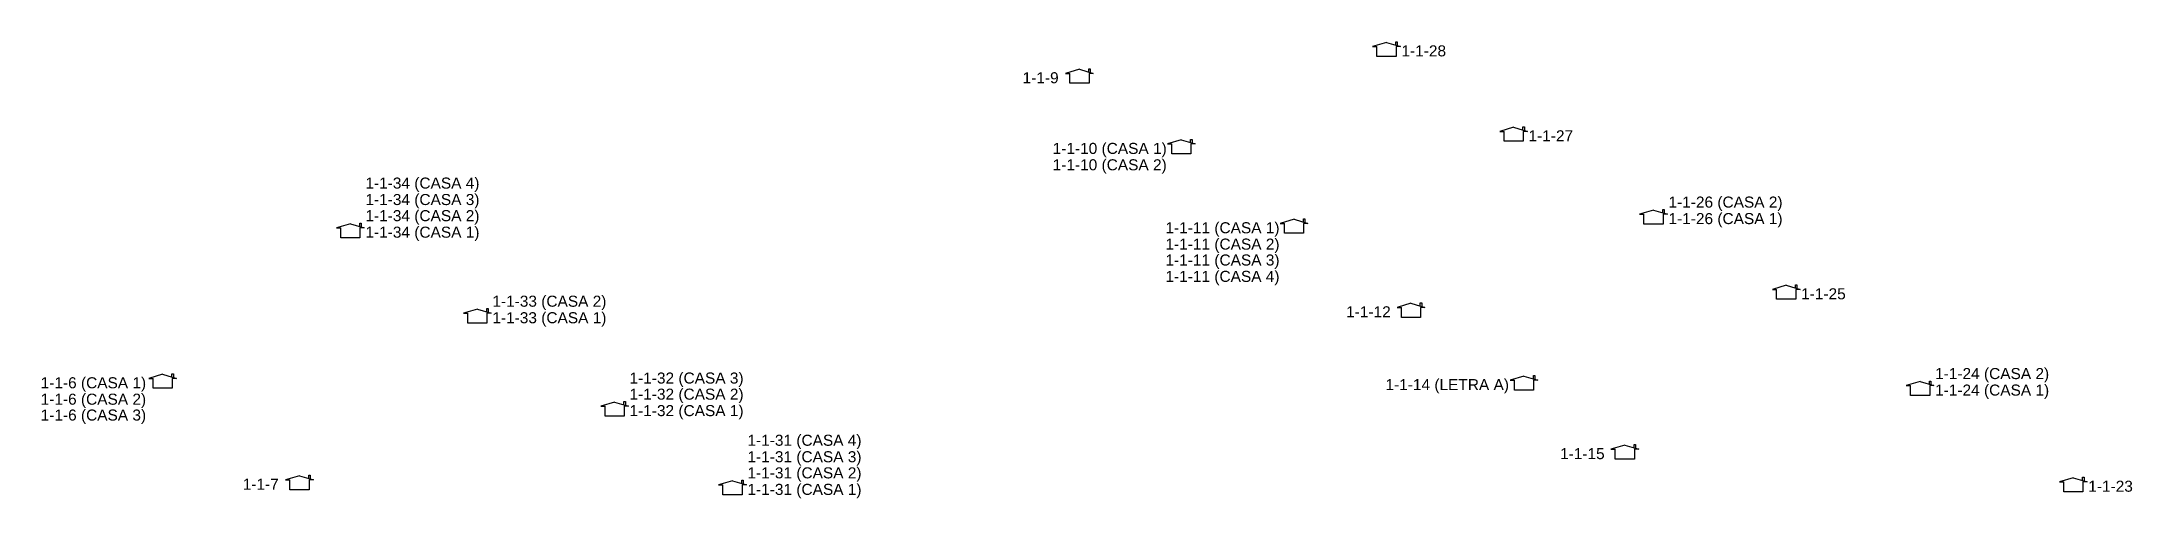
# Model space of a CAD drawing. Header units: inches. Extents: x 21510 to 26976, y 7127 to 12274.
# Drawn here: x 21625.8 to 22004.3, y 9636.2 to 9718.9 of the extents above; entities that cross this region are included whole.
import ezdxf

# ---------------------------------------------------------------- set-up
doc = ezdxf.new("R2010")
doc.units = ezdxf.units.IN
doc.header["$LTSCALE"] = 0.5
doc.layers.add('surveys', color=7, linetype='Continuous')
doc.layers.add('surveys legendas', color=7, linetype='Continuous')
doc.styles.get("Standard").update_dxf_attribs({"font": 'arial.ttf'})

msp = doc.modelspace()

# ---------------------------------------------------------------- texts
at = {"layer": 'surveys legendas', "color": 0}
for s, p in [('1-1-28', (21871.97, 9716.24)), ('1-1-9', (21803.39, 9711.37)), ('1-1-27', (21894.97, 9700.86)), ('1-1-10 (CASA 1)', (21808.83, 9698.58)), ('1-1-10 (CASA 2)', (21808.83, 9695.61)), ('1-1-34 (CASA 4)', (21684.42, 9692.3)), ('1-1-34 (CASA 3)', (21684.42, 9689.32)), ('1-1-34 (CASA 2)', (21684.42, 9686.4)), ('1-1-26 (CASA 2)', (21920.31, 9688.86)), ('1-1-26 (CASA 1)', (21920.31, 9685.87)), ('1-1-34 (CASA 1)', (21684.42, 9683.41)), ('1-1-11 (CASA 1)', (21829.25, 9684.21)), ('1-1-11 (CASA 2)', (21829.25, 9681.25)), ('1-1-11 (CASA 3)', (21829.25, 9678.37)), ('1-1-11 (CASA 4)', (21829.25, 9675.41)), ('1-1-33 (CASA 2)', (21707.4, 9670.91)), ('1-1-25', (21944.32, 9672.25)), ('1-1-33 (CASA 1)', (21707.4, 9667.92)), ('1-1-12', (21861.95, 9668.99)), ('1-1-6 (CASA 1)', (21625.63, 9656.14)), ('1-1-32 (CASA 3)', (21732.23, 9657)), ('1-1-14 (LETRA A)', (21869.08, 9655.81)), ('1-1-24 (CASA 2)', (21968.57, 9657.81)), ('1-1-6 (CASA 2)', (21625.63, 9653.17)), ('1-1-32 (CASA 2)', (21732.23, 9654.08)), ('1-1-24 (CASA 1)', (21968.57, 9654.82)), ('1-1-6 (CASA 3)', (21625.63, 9650.3)), ('1-1-32 (CASA 1)', (21732.23, 9651.1)), ('1-1-31 (CASA 4)', (21753.58, 9645.73)), ('1-1-31 (CASA 3)', (21753.58, 9642.75)), ('1-1-31 (CASA 2)', (21753.58, 9639.83)), ('1-1-15', (21900.68, 9643.31)), ('1-1-7', (21662.21, 9637.78)), ('1-1-31 (CASA 1)', (21753.58, 9636.84)), ('1-1-23', (21996.3, 9637.41))]:
    msp.add_text(s, height=2, dxfattribs=at).set_placement(p)

# ---------------------------------------------------------------- blocks, each defined once
blk = doc.blocks.new('SURVEY_SURVEY')
for p, q in [((-0.000013, 0.0000127), (-0.0000255, 0.000009)), ((-0.0000255, 0.000009), (-0.0000216, 0.000009)), ((-0.0000216, 0), (-0.0000216, 0.000009)), ((-0.000013, 0.0000127), (-0.0000004, 0.000009)), ((-0.0000045, 0.0000132), (-0.0000032, 0.0000132)), ((-0.0000045, 0.0000103), (-0.0000045, 0.0000132)), ((-0.0000004, 0.000009), (-0.0000043, 0.000009)), ((-0.0000043, 0.000009), (-0.0000043, 0)), ((-0.0000032, 0.0000132), (-0.0000032, 0.0000099)), ((-0.0000043, 0), (-0.0000216, 0))]:
    blk.add_line(p, q)

# ---------------------------------------------------------------- block references
at = {"layer": 'surveys', "color": 255, "xscale": 200000, "yscale": 200000, "zscale": 200000}
for p in [(21871.85, 9716.24), (21816.27, 9711.37), (21894.86, 9700.86), (21834.7, 9698.58), (21920.19, 9685.87), (21684.3, 9683.41), (21855.12, 9684.21), (21944.21, 9672.25), (21707.29, 9667.92), (21876.27, 9668.99), (21650.3, 9656.14), (21896.75, 9655.81), (21968.45, 9654.82), (21732.12, 9651.1), (21915, 9643.31), (21675.08, 9637.78), (21753.46, 9636.84), (21996.18, 9637.41)]:
    msp.add_blockref('SURVEY_SURVEY', p, dxfattribs=at)

msp.set_redraw_order([(e.dxf.handle, doc.entitydb.next_handle()) for e in msp.query("TEXT MTEXT ATTDEF DIMENSION ARC_DIMENSION")])  # texts and dimensions are drawn at this point

doc.saveas('drawing.dxf')
